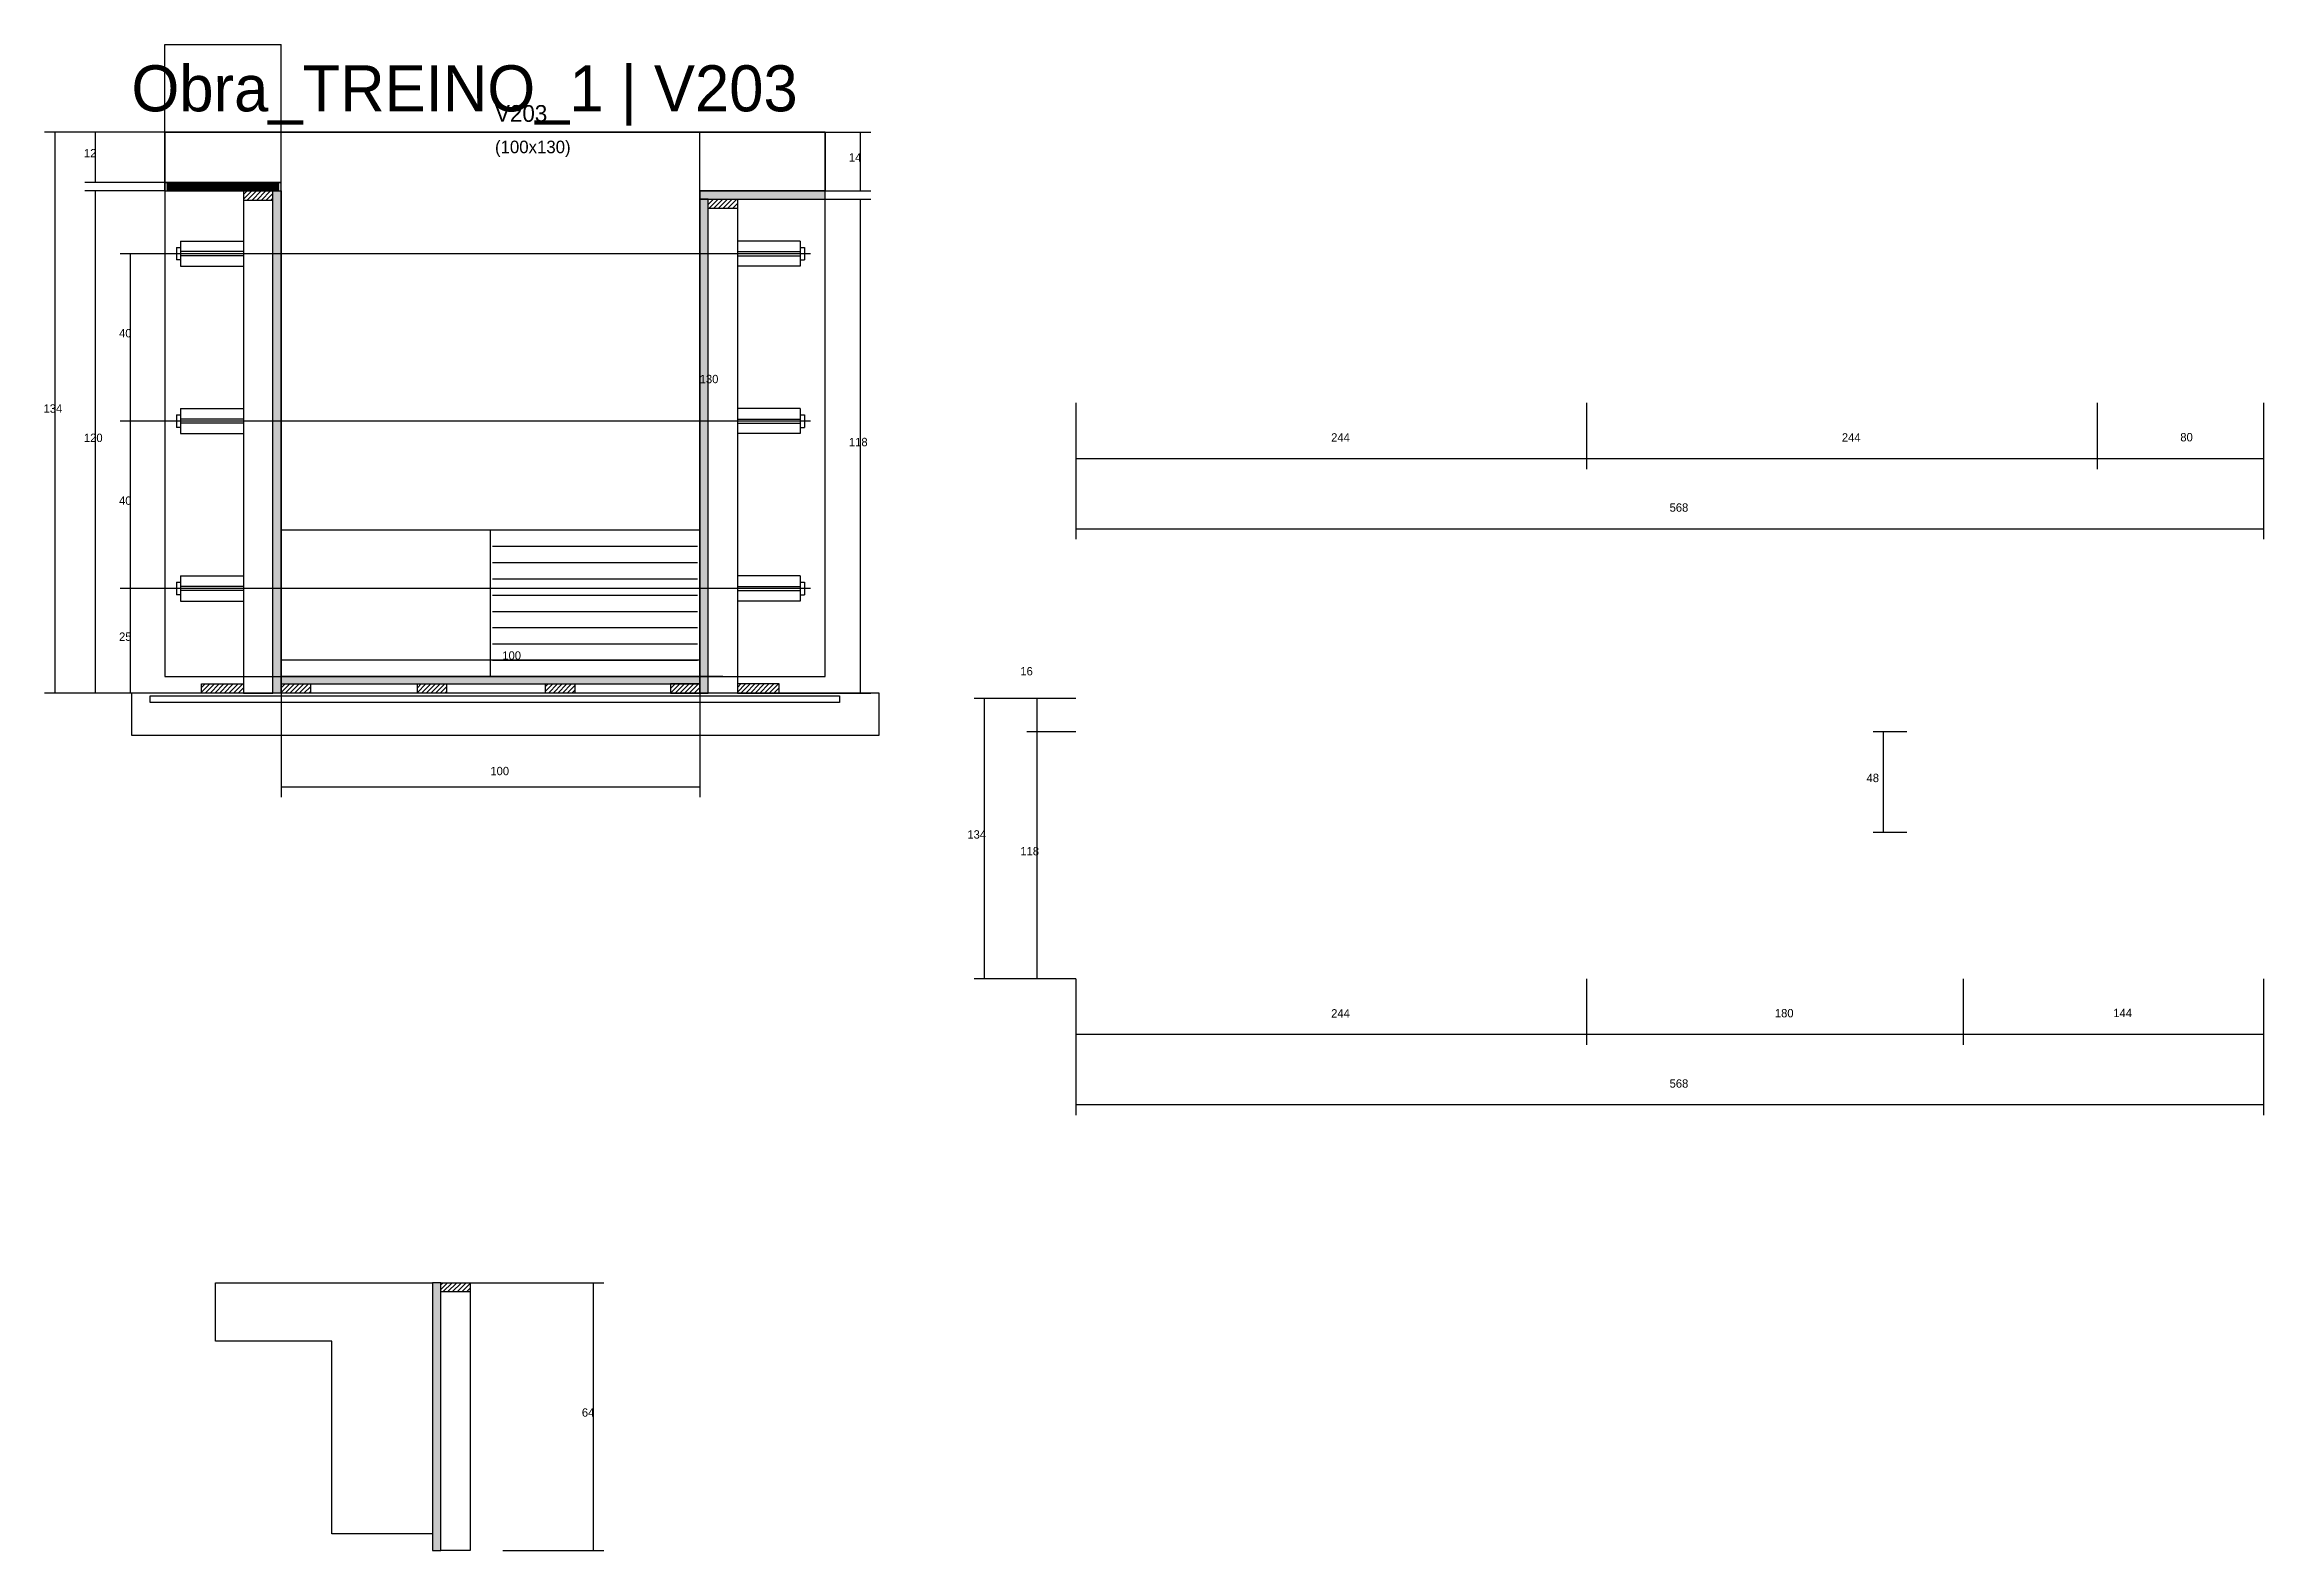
# Model space of a CAD drawing. Header units: metres. Extents: x -41 to 34840, y -36000 to 1848.
# Drawn here: x 20338 to 21399, y -7948 to -7228 of the extents above; entities that cross this region are included whole.
import ezdxf

# ---------------------------------------------------------------- set-up
doc = ezdxf.new("R2010")
doc.units = ezdxf.units.M
for name, color, linetype in [('barrote', 126, 'Continuous'), ('CONCRETO', 251, 'Continuous'), ('COTA', 4, 'Continuous'), ('Cota Seção (2x)', 4, 'Continuous'), ('Hachura', 253, 'Continuous'), ('LABEL_ID', 3, 'Continuous'), ('Madeira', 126, 'Continuous'), ('Painéis', 200, 'Continuous'), ('SARR_2.2x7', 40, 'Continuous'), ('SCO-___-LAJ', 4, 'Continuous'), ('TENSOR', 2, 'Continuous'), ('Texto Seção', 7, 'Continuous')]:
    doc.layers.add(name, color=color, linetype=linetype)

msp = doc.modelspace()

# ---------------------------------------------------------------- texts
at = {"layer": 'COTA'}
for s, p in [('12', (20357.3, -7282)), ('14', (20722.8, -7284)), ('40', (20374.1, -7368)), ('134', (20338, -7404)), ('120', (20357.3, -7418)), ('118', (20722.8, -7420)), ('244', (20953.2, -7417.8)), ('244', (21197.2, -7417.8)), ('80', (21358.9, -7417.7)), ('40', (20374.1, -7448)), ('568', (21114.9, -7451.3)), ('25', (20374.1, -7513)), ('100', (20551.5, -7577.2)), ('244', (20953.2, -7693)), ('180', (21165.2, -7692.9)), ('144', (21326.9, -7692.8)), ('568', (21114.9, -7726.5)), ('64', (20595.2, -7883.7))]:
    msp.add_text(s, height=4, dxfattribs=at).set_placement(p)
at = {"layer": 'Cota Seção (2x)'}
for s, p in [('130', (20651.5, -7389.9)), ('100', (20557.2, -7522)), ('16', (20804.7, -7529.5)), ('48', (21209, -7580.5)), ('134', (20779.4, -7607.5)), ('118', (20804.7, -7615.5))]:
    msp.add_text(s, height=4, dxfattribs=at).set_placement(p)
at = {"layer": 'LABEL_ID'}
msp.add_text('Obra_TREINO_1 | V203', height=22, dxfattribs=at).set_placement((20380, -7260))
at = {"layer": 'Texto Seção'}
for s, height, p in [('V203', 8, (20553.7, -7265)), ('(100x130)', 6, (20553.7, -7280))]:
    msp.add_text(s, height=height, dxfattribs=at).set_placement(p)

# ---------------------------------------------------------------- hatches: boundary and pattern name
at = {"layer": 'Hachura'}
h = msp.add_hatch(color=8, dxfattribs=at)
h.dxf.hatch_style = 1
h.paths.add_polyline_path([(20451.5, -7298), (20451.5, -7294), (20451.5, -7294), (20395.9, -7294), (20395.9, -7294), (20395.9, -7298), (20395.9, -7298), (20451.5, -7298)])
h = msp.add_hatch(dxfattribs=at)
h.set_pattern_fill('ANSI31', scale=0.5)
h.paths.add_polyline_path([(20447.5, -7302.4), (20447.5, -7298), (20447.5, -7298), (20433.5, -7298), (20433.5, -7298), (20433.5, -7302.4), (20433.5, -7302.4), (20447.5, -7302.4)])
h = msp.add_hatch(color=8, dxfattribs=at)
h.dxf.hatch_style = 1
h.paths.add_polyline_path([(20447.5, -7298), (20451.5, -7298), (20451.5, -7298), (20451.5, -7538), (20451.5, -7538), (20447.5, -7538), (20447.5, -7538), (20447.5, -7298)])
h = msp.add_hatch(color=8, dxfattribs=at)
h.dxf.hatch_style = 1
h.paths.add_polyline_path([(20711.5, -7302), (20711.5, -7298), (20711.5, -7298), (20651.5, -7298), (20651.5, -7298), (20651.5, -7302), (20651.5, -7302), (20711.5, -7302)])
h = msp.add_hatch(color=8, dxfattribs=at)
h.dxf.hatch_style = 1
h.paths.add_polyline_path([(20655.5, -7302), (20651.5, -7302), (20651.5, -7302), (20651.5, -7538), (20651.5, -7538), (20655.5, -7538), (20655.5, -7538), (20655.5, -7302)])
h = msp.add_hatch(dxfattribs=at)
h.set_pattern_fill('ANSI31', scale=0.5)
h.paths.add_polyline_path([(20655.5, -7306.4), (20655.5, -7302), (20655.5, -7302), (20669.5, -7302), (20669.5, -7302), (20669.5, -7306.4), (20669.5, -7306.4), (20655.5, -7306.4)])
h = msp.add_hatch(dxfattribs=at)
h.set_pattern_fill('ANSI31', scale=0.5)
h.paths.add_polyline_path([(20413.5, -7538), (20413.5, -7533.6), (20413.5, -7533.6), (20433.5, -7533.6), (20433.5, -7533.6), (20433.5, -7538), (20433.5, -7538), (20413.5, -7538)])
h = msp.add_hatch(color=8, dxfattribs=at)
h.dxf.hatch_style = 1
h.paths.add_polyline_path([(20651.5, -7533.6), (20651.5, -7530), (20651.5, -7530), (20451.5, -7530), (20451.5, -7530), (20451.5, -7533.6), (20451.5, -7533.6), (20651.5, -7533.6)])
h = msp.add_hatch(dxfattribs=at)
h.set_pattern_fill('ANSI31', scale=0.5)
h.paths.add_polyline_path([(20451.5, -7538), (20451.5, -7533.6), (20451.5, -7533.6), (20465.5, -7533.6), (20465.5, -7533.6), (20465.5, -7538), (20465.5, -7538), (20451.5, -7538)])
h = msp.add_hatch(dxfattribs=at)
h.set_pattern_fill('ANSI31', scale=0.5)
h.paths.add_polyline_path([(20516.6, -7538), (20516.6, -7533.6), (20516.6, -7533.6), (20530.6, -7533.6), (20530.6, -7533.6), (20530.6, -7538), (20530.6, -7538), (20516.6, -7538)])
h = msp.add_hatch(dxfattribs=at)
h.set_pattern_fill('ANSI31', scale=0.5)
h.paths.add_polyline_path([(20577.9, -7538), (20577.9, -7533.6), (20577.9, -7533.6), (20591.9, -7533.6), (20591.9, -7533.6), (20591.9, -7538), (20591.9, -7538), (20577.9, -7538)])
h = msp.add_hatch(dxfattribs=at)
h.set_pattern_fill('ANSI31', scale=0.5)
h.paths.add_polyline_path([(20651.5, -7538), (20651.5, -7533.6), (20651.5, -7533.6), (20637.5, -7533.6), (20637.5, -7533.6), (20637.5, -7538), (20637.5, -7538), (20651.5, -7538)])
h = msp.add_hatch(dxfattribs=at)
h.set_pattern_fill('ANSI31', scale=0.5)
h.paths.add_polyline_path([(20689.5, -7538), (20689.5, -7533.6), (20689.5, -7533.6), (20669.5, -7533.6), (20669.5, -7533.6), (20669.5, -7538), (20669.5, -7538), (20689.5, -7538)])
h = msp.add_hatch(color=8, dxfattribs=at)
h.dxf.hatch_style = 1
h.paths.add_polyline_path([(20527.8, -7819.7), (20523.8, -7819.7), (20523.8, -7819.7), (20523.8, -7947.7), (20523.8, -7947.7), (20527.8, -7947.7), (20527.8, -7947.7), (20527.8, -7819.7)])
h = msp.add_hatch(dxfattribs=at)
h.set_pattern_fill('ANSI31', scale=0.5)
h.paths.add_polyline_path([(20527.8, -7824.1), (20527.8, -7819.7), (20527.8, -7819.7), (20541.8, -7819.7), (20541.8, -7819.7), (20541.8, -7824.1), (20541.8, -7824.1), (20527.8, -7824.1)])

# ---------------------------------------------------------------- linework, layer by layer
for p, q in [((20401.5, -7325), (20401.5, -7331)), ((20401.5, -7325), (20403.5, -7325)), ((20403.5, -7322), (20403.5, -7334)), ((20403.5, -7322), (20433.5, -7322)), ((20699.5, -7322), (20669.5, -7322)), ((20699.5, -7322), (20699.5, -7334)), ((20699.5, -7325), (20701.5, -7325)), ((20701.5, -7325), (20701.5, -7331)), ((20403.5, -7331), (20401.5, -7331)), ((20433.5, -7327), (20403.5, -7327)), ((20433.5, -7329), (20403.5, -7329)), ((20403.5, -7334), (20433.5, -7334)), ((20669.5, -7327), (20699.5, -7327)), ((20669.5, -7329), (20699.5, -7329)), ((20699.5, -7334), (20669.5, -7334)), ((20699.5, -7331), (20701.5, -7331)), ((20401.5, -7405), (20401.5, -7411)), ((20401.5, -7405), (20403.5, -7405)), ((20403.5, -7411), (20401.5, -7411)), ((20403.5, -7402), (20403.5, -7414)), ((20403.5, -7402), (20433.5, -7402)), ((20433.5, -7407), (20403.5, -7407)), ((20433.5, -7409), (20403.5, -7409)), ((20699.5, -7402), (20669.5, -7402)), ((20669.5, -7407), (20699.5, -7407)), ((20669.5, -7409), (20699.5, -7409)), ((20699.5, -7402), (20699.5, -7414)), ((20699.5, -7405), (20701.5, -7405)), ((20699.5, -7411), (20701.5, -7411)), ((20701.5, -7405), (20701.5, -7411)), ((20403.5, -7414), (20433.5, -7414)), ((20699.5, -7414), (20669.5, -7414)), ((20401.5, -7485), (20401.5, -7491)), ((20401.5, -7485), (20403.5, -7485)), ((20403.5, -7482), (20403.5, -7494)), ((20403.5, -7482), (20433.5, -7482)), ((20699.5, -7482), (20669.5, -7482)), ((20699.5, -7482), (20699.5, -7494)), ((20699.5, -7485), (20701.5, -7485)), ((20701.5, -7485), (20701.5, -7491)), ((20403.5, -7491), (20401.5, -7491)), ((20433.5, -7487), (20403.5, -7487)), ((20433.5, -7489), (20403.5, -7489)), ((20403.5, -7494), (20433.5, -7494)), ((20669.5, -7487), (20699.5, -7487)), ((20669.5, -7489), (20699.5, -7489)), ((20699.5, -7494), (20669.5, -7494)), ((20699.5, -7491), (20701.5, -7491))]:
    msp.add_line(p, q)
at = {"layer": 'barrote'}
msp.add_lwpolyline([(20380, -7558), (20737.2, -7558), (20737.2, -7538), (20380, -7538)], close=True, dxfattribs=at)
at = {"layer": 'CONCRETO'}
for points in [[(20395.9, -7294), (20395.9, -7270), (20711.5, -7270), (20711.5, -7298), (20651.5, -7298), (20651.5, -7530), (20451.5, -7530), (20451.5, -7294)], [(20395.9, -7530), (20711.5, -7530), (20711.5, -7270), (20395.9, -7270)], [(20420.2, -7847.7), (20420.2, -7819.7), (20523.8, -7819.7), (20523.8, -7847.7), (20523.8, -7847.7), (20523.8, -7939.7), (20475.8, -7939.7), (20475.8, -7847.7)]]:
    msp.add_lwpolyline(points, close=True, dxfattribs=at)
at = {"layer": 'COTA'}
for p, q in [((20395.9, -7270), (20338.5, -7270)), ((20343.5, -7538), (20343.5, -7270)), ((20395.9, -7270), (20357.8, -7270)), ((20362.8, -7294), (20362.8, -7270)), ((20711.5, -7270), (20733.3, -7270)), ((20728.3, -7298), (20728.3, -7270)), ((20395.9, -7294), (20357.8, -7294)), ((20395.9, -7298), (20357.8, -7298)), ((20362.8, -7538), (20362.8, -7298)), ((20711.5, -7298), (20733.3, -7298)), ((20711.5, -7302), (20733.3, -7302)), ((20728.3, -7538), (20728.3, -7302)), ((20398.2, -7328), (20374.6, -7328)), ((20379.6, -7408), (20379.6, -7328)), ((20831.2, -7399.3), (20831.2, -7430.9)), ((20831.2, -7399.3), (20831.2, -7464.4)), ((21075.2, -7399.3), (21075.2, -7430.9)), ((21075.2, -7399.3), (21075.2, -7430.9)), ((21319.2, -7399.3), (21319.2, -7430.9)), ((21319.2, -7399.3), (21319.2, -7430.9)), ((21398.7, -7399.3), (21398.7, -7430.9)), ((21398.7, -7399.3), (21398.7, -7464.4)), ((20398.2, -7408), (20374.6, -7408)), ((20398.2, -7408), (20374.6, -7408)), ((20379.6, -7488), (20379.6, -7408)), ((20831.2, -7425.9), (21075.2, -7425.9)), ((21075.2, -7425.9), (21319.2, -7425.9)), ((21319.2, -7425.9), (21398.7, -7425.9)), ((20831.2, -7459.4), (21398.7, -7459.4)), ((20398.2, -7488), (20374.6, -7488)), ((20398.2, -7488), (20374.6, -7488)), ((20379.6, -7538), (20379.6, -7488)), ((20417.9, -7538), (20338.5, -7538)), ((20417.9, -7538), (20357.8, -7538)), ((20398.2, -7538), (20374.6, -7538)), ((20451.5, -7538), (20451.5, -7587.7)), ((20651.5, -7538), (20651.5, -7587.7)), ((20685.1, -7538), (20733.3, -7538)), ((20451.5, -7582.7), (20651.5, -7582.7)), ((20831.2, -7674.5), (20831.2, -7706)), ((20831.2, -7674.5), (20831.2, -7739.6)), ((21075.2, -7674.5), (21075.2, -7706)), ((21075.2, -7674.5), (21075.2, -7706)), ((21255.2, -7674.5), (21255.2, -7706)), ((21255.2, -7674.5), (21255.2, -7706)), ((21398.7, -7674.5), (21398.7, -7706)), ((21398.7, -7674.5), (21398.7, -7739.6)), ((20831.2, -7701), (21075.2, -7701)), ((21075.2, -7701), (21255.2, -7701)), ((21255.2, -7701), (21398.7, -7701)), ((20831.2, -7734.6), (21398.7, -7734.6)), ((20541.8, -7819.7), (20605.7, -7819.7)), ((20600.7, -7947.7), (20600.7, -7819.7)), ((20557.4, -7947.7), (20605.7, -7947.7))]:
    msp.add_line(p, q, dxfattribs=at)
at = {"layer": 'Cota Seção (2x)'}
for p, q in [((20662.5, -7270), (20646.5, -7270)), ((20651.5, -7530), (20651.5, -7270)), ((20451.5, -7538), (20451.5, -7517)), ((20651.5, -7538), (20651.5, -7517)), ((20451.5, -7522), (20651.5, -7522)), ((20662.5, -7530), (20646.5, -7530)), ((20831.2, -7540.5), (20782.6, -7540.5)), ((20787.6, -7674.5), (20787.6, -7540.5)), ((20831.2, -7540.5), (20807.8, -7540.5)), ((20812.8, -7556.5), (20812.8, -7540.5)), ((20831.2, -7556.5), (20807.8, -7556.5)), ((20831.2, -7556.5), (20807.8, -7556.5)), ((20812.8, -7674.5), (20812.8, -7556.5)), ((21228.2, -7556.5), (21212.1, -7556.5)), ((21217.1, -7604.5), (21217.1, -7556.5)), ((21228.2, -7604.5), (21212.1, -7604.5)), ((20831.2, -7674.5), (20782.6, -7674.5)), ((20831.2, -7674.5), (20807.8, -7674.5))]:
    msp.add_line(p, q, dxfattribs=at)
at = {"layer": 'Madeira'}
for points in [[(20447.5, -7302.4), (20447.5, -7298), (20433.5, -7298), (20433.5, -7302.4)], [(20447.5, -7298), (20433.5, -7298), (20433.5, -7538), (20447.5, -7538)], [(20655.5, -7306.4), (20655.5, -7302), (20669.5, -7302), (20669.5, -7306.4)], [(20655.5, -7302), (20669.5, -7302), (20669.5, -7538), (20655.5, -7538)], [(20380, -7558), (20737.2, -7558), (20737.2, -7538), (20380, -7538)], [(20413.5, -7538), (20413.5, -7533.6), (20433.5, -7533.6), (20433.5, -7538)], [(20451.5, -7538), (20451.5, -7533.6), (20465.5, -7533.6), (20465.5, -7538)], [(20516.6, -7538), (20516.6, -7533.6), (20530.6, -7533.6), (20530.6, -7538)], [(20577.9, -7538), (20577.9, -7533.6), (20591.9, -7533.6), (20591.9, -7538)], [(20651.5, -7538), (20651.5, -7533.6), (20637.5, -7533.6), (20637.5, -7538)], [(20689.5, -7538), (20689.5, -7533.6), (20669.5, -7533.6), (20669.5, -7538)], [(20527.8, -7824.1), (20527.8, -7819.7), (20541.8, -7819.7), (20541.8, -7824.1)], [(20527.8, -7819.7), (20541.8, -7819.7), (20541.8, -7947.7), (20527.8, -7947.7)]]:
    msp.add_lwpolyline(points, close=True, dxfattribs=at)
at = {"layer": 'Painéis'}
for p, q in [((20395.9, -7228), (20451.5, -7228)), ((20395.9, -7298), (20395.9, -7228)), ((20451.5, -7298), (20451.5, -7228)), ((20395.9, -7294), (20451.5, -7294)), ((20395.9, -7298), (20395.9, -7294)), ((20451.5, -7298), (20451.5, -7294)), ((20395.9, -7298), (20451.5, -7298)), ((20451.5, -7538), (20451.5, -7298)), ((20451.5, -7538), (20451.5, -7298)), ((20651.5, -7298), (20711.5, -7298)), ((20651.5, -7538), (20651.5, -7302)), ((20451.5, -7460), (20551.5, -7460)), ((20451.5, -7530), (20451.5, -7460)), ((20551.5, -7530), (20551.5, -7460)), ((20551.5, -7460), (20651.5, -7460)), ((20551.5, -7530), (20551.5, -7460)), ((20651.5, -7530), (20651.5, -7460)), ((20451.5, -7530), (20651.5, -7530)), ((20451.5, -7533.6), (20451.5, -7530)), ((20451.5, -7530), (20551.5, -7530)), ((20551.5, -7530), (20651.5, -7530)), ((20651.5, -7533.6), (20651.5, -7530))]:
    msp.add_line(p, q, dxfattribs=at)
for points in [[(20451.5, -7298), (20451.5, -7294), (20395.9, -7294), (20395.9, -7298)], [(20447.5, -7298), (20451.5, -7298), (20451.5, -7538), (20447.5, -7538)], [(20711.5, -7302), (20711.5, -7298), (20651.5, -7298), (20651.5, -7302)], [(20655.5, -7302), (20651.5, -7302), (20651.5, -7538), (20655.5, -7538)], [(20651.5, -7533.6), (20651.5, -7530), (20451.5, -7530), (20451.5, -7533.6)], [(20527.8, -7819.7), (20523.8, -7819.7), (20523.8, -7947.7), (20527.8, -7947.7)]]:
    msp.add_lwpolyline(points, close=True, dxfattribs=at)
at = {"layer": 'SARR_2.2x7'}
for p, q in [((20396.9, -7294.4), (20450.5, -7294.4)), ((20396.9, -7294.9), (20450.5, -7294.9)), ((20396.9, -7295.3), (20450.5, -7295.3)), ((20396.9, -7295.8), (20450.5, -7295.8)), ((20396.9, -7296.2), (20450.5, -7296.2)), ((20396.9, -7296.7), (20450.5, -7296.7)), ((20396.9, -7297.1), (20450.5, -7297.1)), ((20396.9, -7297.6), (20450.5, -7297.6)), ((20552.5, -7467.8), (20650.5, -7467.8)), ((20552.5, -7475.6), (20650.5, -7475.6)), ((20552.5, -7483.3), (20650.5, -7483.3)), ((20552.5, -7491.1), (20650.5, -7491.1)), ((20552.5, -7498.9), (20650.5, -7498.9)), ((20552.5, -7506.7), (20650.5, -7506.7)), ((20552.5, -7514.4), (20650.5, -7514.4)), ((20552.5, -7522.2), (20650.5, -7522.2))]:
    msp.add_line(p, q, dxfattribs=at)
at = {"layer": 'SCO-___-LAJ'}
msp.add_lwpolyline([(20389, -7539.3), (20718.3, -7539.3), (20718.3, -7542.5), (20389, -7542.5)], close=True, dxfattribs=at)
at = {"layer": 'TENSOR'}
for p, q in [((20704.5, -7328), (20398.2, -7328)), ((20704.5, -7408), (20398.2, -7408)), ((20704.5, -7488), (20398.2, -7488))]:
    msp.add_line(p, q, dxfattribs=at)

msp.set_redraw_order([(e.dxf.handle, doc.entitydb.next_handle()) for e in msp.query("TEXT MTEXT ATTDEF DIMENSION ARC_DIMENSION")])  # texts and dimensions are drawn at this point

doc.saveas('drawing.dxf')
